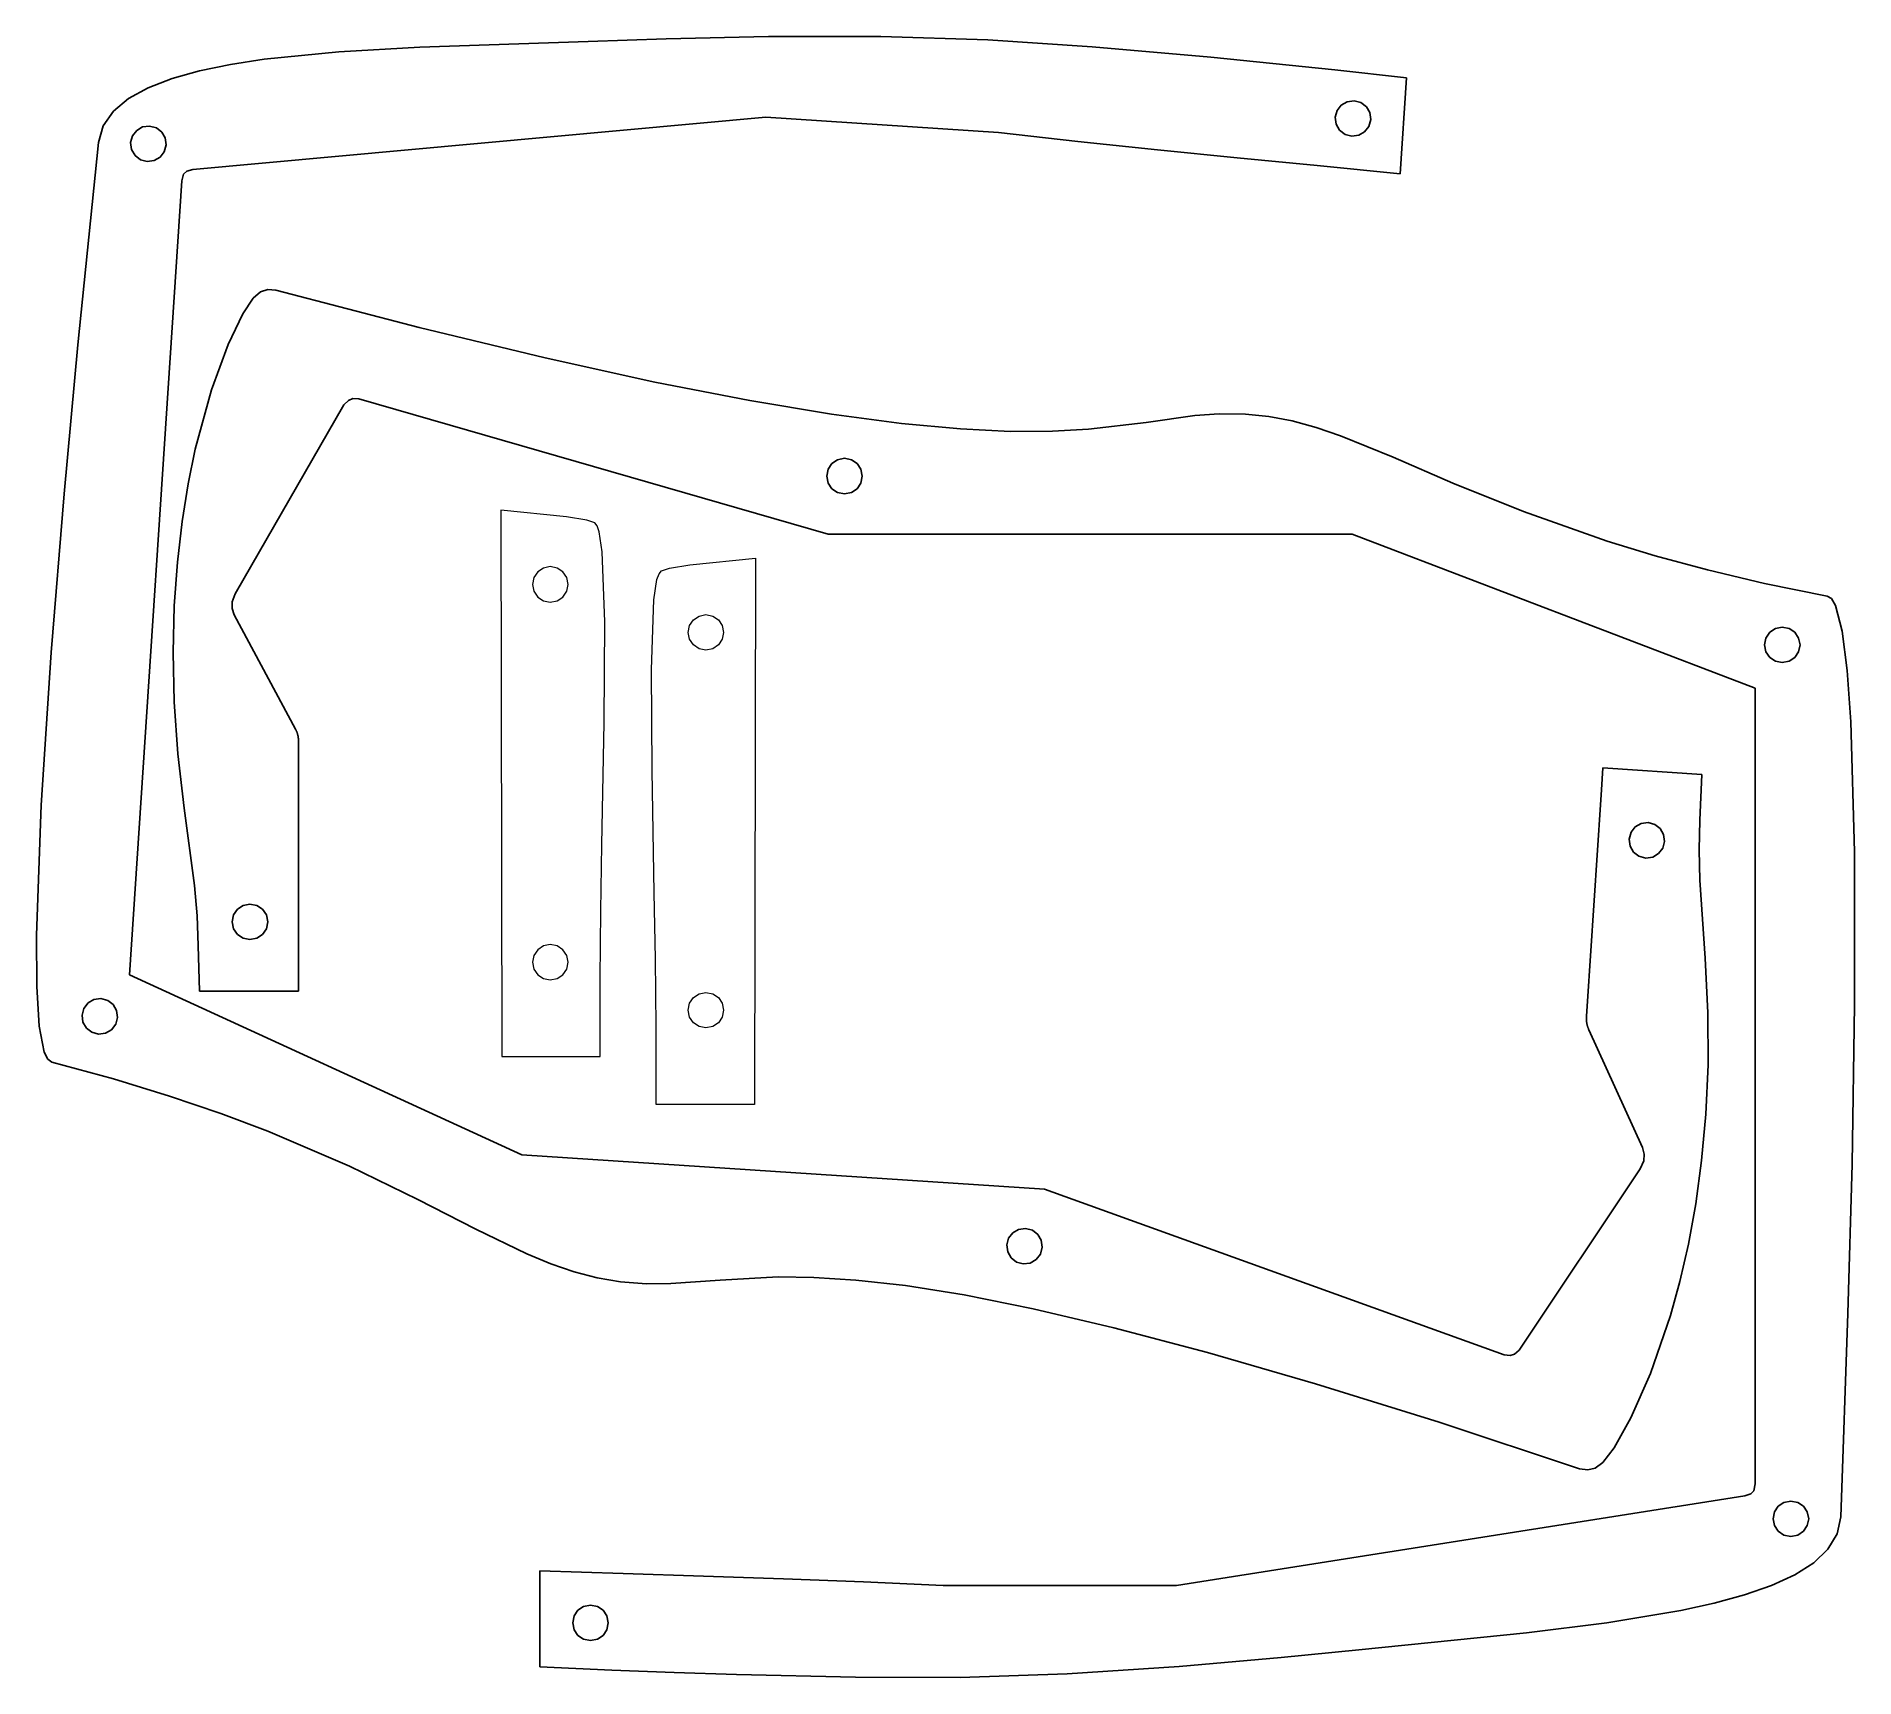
# Model space of a CAD drawing. Extents: x -227 to 340, y 12 to 493.
# Drawn here: x -30.2 to 141, y 12.5 to 167 of the extents above; entities that cross this region are included whole.
import ezdxf

# ---------------------------------------------------------------- set-up
doc = ezdxf.new("R2010")
doc.units = 0
doc.header["$MEASUREMENT"] = 0
doc.layers.get('0').update_dxf_attribs({"lineweight": 25, "true_color": 0xffffff})
doc.layers.add('Layer 1', color=7, linetype='BYLAYER', lineweight=5, true_color=0xffffff)

msp = doc.modelspace()

# ---------------------------------------------------------------- linework, layer by layer
for p, q in [((21.73, 166.55), (5.87, 165.99)), ((29.06, 166.8), (21.73, 166.55)), ((38.7, 167), (29.06, 166.8)), ((49.27, 167.02), (38.7, 167)), ((59.36, 166.71), (49.27, 167.02)), ((69.18, 166.03), (59.36, 166.71)), ((-8.79, 164.86), (-11.97, 164.37)), ((-1.77, 165.55), (-8.79, 164.86)), ((5.87, 165.99), (-1.77, 165.55)), ((80.35, 165.05), (69.18, 166.03)), ((86.19, 164.48), (80.35, 165.05)), ((92.05, 163.87), (86.19, 164.48)), ((-17.47, 163.06), (-19.71, 162.19)), ((-14.87, 163.78), (-17.47, 163.06)), ((-11.97, 164.37), (-14.87, 163.78)), ((98.78, 163.11), (92.05, 163.87)), ((92.05, 163.87), (92.05, 163.87)), ((98.2, 154.09), (98.78, 163.11)), ((-21.57, 161.17), (-22.99, 159.98)), ((-19.71, 162.19), (-21.57, 161.17)), ((-22.99, 159.98), (-23.95, 158.6)), ((-15.51, 154.48), (38.46, 159.4)), ((38.46, 159.4), (60.36, 157.96)), ((92.26, 160.04), (92.08, 159.4)), ((92.08, 159.4), (92.17, 158.74)), ((92.65, 160.55), (92.26, 160.04)), ((93.2, 160.87), (92.65, 160.55)), ((93.86, 160.96), (93.2, 160.87)), ((94.5, 160.78), (93.86, 160.96)), ((95.01, 160.39), (94.5, 160.78)), ((95.33, 159.84), (95.01, 160.39)), ((95.42, 159.18), (95.33, 159.84)), ((-23.95, 158.6), (-24.4, 157.02)), ((-21.2, 157.66), (-21.37, 157.02)), ((-20.8, 158.16), (-21.2, 157.66)), ((-20.25, 158.49), (-20.8, 158.16)), ((-19.59, 158.58), (-20.25, 158.49)), ((-18.95, 158.4), (-19.59, 158.58)), ((-18.44, 158.01), (-18.95, 158.4)), ((-18.12, 157.46), (-18.44, 158.01)), ((60.36, 157.96), (67.84, 157.12)), ((92.17, 158.74), (92.49, 158.18)), ((92.49, 158.18), (93, 157.79)), ((93, 157.79), (93.64, 157.62)), ((93.64, 157.62), (94.3, 157.71)), ((94.3, 157.71), (94.85, 158.03)), ((94.85, 158.03), (95.25, 158.54)), ((95.25, 158.54), (95.42, 159.18)), ((95.42, 159.18), (95.42, 159.18)), ((-24.4, 157.02), (-26.34, 137.97)), ((-21.37, 157.02), (-21.28, 156.36)), ((-21.28, 156.36), (-20.96, 155.8)), ((-18.6, 155.65), (-18.2, 156.16)), ((-18.2, 156.16), (-18.03, 156.8)), ((-18.03, 156.8), (-18.12, 157.46)), ((-18.03, 156.8), (-18.03, 156.8)), ((67.84, 157.12), (75.34, 156.34)), ((75.34, 156.34), (82.85, 155.59)), ((-20.96, 155.8), (-20.45, 155.41)), ((-20.45, 155.41), (-19.81, 155.24)), ((-19.81, 155.24), (-19.15, 155.32)), ((-19.15, 155.32), (-18.6, 155.65)), ((-16.39, 154.06), (-16.09, 154.32)), ((-16.09, 154.32), (-15.51, 154.48)), ((82.85, 155.59), (90.37, 154.85)), ((90.37, 154.85), (98.2, 154.09)), ((-21.48, 78.65), (-16.55, 153.41)), ((-16.55, 153.41), (-16.39, 154.06)), ((-9.82, 142.37), (-10.8, 140.91)), ((-9.15, 142.97), (-9.82, 142.37)), ((-8.45, 143.18), (-9.15, 142.97)), ((-7.69, 143.12), (-8.45, 143.18)), ((5.81, 139.61), (-7.69, 143.12)), ((-10.8, 140.91), (-12.19, 138.01)), ((17.67, 136.75), (5.81, 139.61)), ((-26.34, 137.97), (-27.63, 123.96)), ((-12.19, 138.01), (-13.76, 133.73)), ((28.01, 134.47), (17.67, 136.75)), ((-13.76, 133.73), (-15.28, 128.15)), ((36.96, 132.72), (28.01, 134.47)), ((-11.53, 114.54), (-1.28, 132.34)), ((-1.28, 132.34), (-0.86, 132.75)), ((-0.86, 132.75), (-0.45, 132.91)), ((-0.45, 132.91), (0.11, 132.88)), ((0.11, 132.88), (44.33, 120.14)), ((44.65, 131.45), (36.96, 132.72)), ((51.22, 130.58), (44.65, 131.45)), ((56.79, 130.06), (51.22, 130.58)), ((74.27, 130.67), (68.83, 130.02)), ((78.85, 131.31), (74.27, 130.67)), ((81.14, 131.47), (78.85, 131.31)), ((83.62, 131.46), (81.14, 131.47)), ((85.83, 131.24), (83.62, 131.46)), ((88.03, 130.81), (85.83, 131.24)), ((90.27, 130.19), (88.03, 130.81)), ((92.58, 129.4), (90.27, 130.19)), ((61.49, 129.83), (56.79, 130.06)), ((65.46, 129.84), (61.49, 129.83)), ((68.83, 130.02), (65.46, 129.84)), ((97.53, 127.39), (92.58, 129.4)), ((-15.28, 128.15), (-15.94, 124.89)), ((44.68, 126.8), (44.32, 126.27)), ((45.21, 127.16), (44.68, 126.8)), ((45.86, 127.29), (45.21, 127.16)), ((46.52, 127.16), (45.86, 127.29)), ((47.05, 126.8), (46.52, 127.16)), ((47.41, 126.27), (47.05, 126.8)), ((103.17, 124.96), (97.53, 127.39)), ((44.32, 126.27), (44.19, 125.62)), ((44.19, 125.62), (44.32, 124.96)), ((44.19, 125.62), (44.19, 125.62)), ((47.54, 125.62), (47.41, 126.27)), ((47.41, 124.96), (47.54, 125.62)), ((-27.63, 123.96), (-28.86, 109.01)), ((-15.94, 124.89), (-16.52, 121.34)), ((44.32, 124.96), (44.68, 124.43)), ((44.68, 124.43), (45.21, 124.07)), ((45.21, 124.07), (45.86, 123.94)), ((45.86, 123.94), (46.52, 124.07)), ((46.52, 124.07), (47.05, 124.43)), ((47.05, 124.43), (47.41, 124.96)), ((109.8, 122.27), (103.17, 124.96)), ((117.69, 119.49), (109.8, 122.27)), ((-16.52, 121.34), (-16.96, 117.51)), ((44.33, 120.14), (93.67, 120.14)), ((93.67, 120.14), (131.64, 105.64)), ((122.2, 118.12), (117.69, 119.49)), ((-16.96, 117.51), (-17.26, 113.39)), ((127.13, 116.78), (122.2, 118.12)), ((132.52, 115.51), (127.13, 116.78)), ((138.4, 114.32), (132.52, 115.51)), ((-17.26, 113.39), (-17.37, 109.01)), ((-11.82, 113.77), (-11.53, 114.54)), ((-11.82, 113.14), (-11.82, 113.77)), ((-11.63, 112.54), (-11.82, 113.14)), ((138.81, 114.08), (138.4, 114.32)), ((139.19, 113.43), (138.81, 114.08)), ((139.81, 111.02), (139.19, 113.43)), ((-5.83, 101.79), (-11.63, 112.54)), ((134.18, 111.4), (133.53, 111.26)), ((134.83, 111.26), (134.18, 111.4)), ((132.64, 110.37), (132.51, 109.72)), ((132.51, 109.72), (132.64, 109.07)), ((132.51, 109.72), (132.51, 109.72)), ((133, 110.91), (132.64, 110.37)), ((133.53, 111.26), (133, 110.91)), ((135.36, 110.91), (134.83, 111.26)), ((135.72, 110.37), (135.36, 110.91)), ((135.86, 109.72), (135.72, 110.37)), ((135.72, 109.07), (135.86, 109.72)), ((140.29, 107.31), (139.81, 111.02)), ((-28.86, 109.01), (-29.8, 94.64)), ((-17.37, 109.01), (-17.27, 104.37)), ((132.64, 109.07), (133, 108.54)), ((133, 108.54), (133.53, 108.18)), ((133.53, 108.18), (134.18, 108.05)), ((134.18, 108.05), (134.83, 108.18)), ((134.83, 108.18), (135.36, 108.54)), ((135.36, 108.54), (135.72, 109.07)), ((140.64, 102.48), (140.29, 107.31)), ((131.64, 105.64), (131.62, 30.73)), ((-17.27, 104.37), (-16.93, 99.48)), ((-5.82, 101.76), (-5.83, 101.79)), ((-5.8, 101.73), (-5.82, 101.76)), ((-5.79, 101.7), (-5.8, 101.73)), ((-5.78, 101.67), (-5.79, 101.7)), ((-5.77, 101.64), (-5.78, 101.67)), ((-5.76, 101.61), (-5.77, 101.64)), ((-5.74, 101.58), (-5.76, 101.61)), ((-5.73, 101.56), (-5.74, 101.58)), ((-5.72, 101.53), (-5.73, 101.56)), ((-5.71, 101.5), (-5.72, 101.53)), ((-5.7, 101.47), (-5.71, 101.5)), ((-5.69, 101.44), (-5.7, 101.47)), ((-5.68, 101.41), (-5.69, 101.44)), ((-5.67, 101.38), (-5.68, 101.41)), ((-5.66, 101.35), (-5.67, 101.38)), ((-5.65, 101.32), (-5.66, 101.35)), ((-5.64, 101.28), (-5.65, 101.32)), ((-5.63, 101.25), (-5.64, 101.28)), ((-5.62, 101.21), (-5.63, 101.25)), ((-5.61, 101.18), (-5.62, 101.21)), ((-5.6, 101.14), (-5.61, 101.18)), ((-5.6, 101.09), (-5.6, 101.14)), ((-5.59, 101.05), (-5.6, 101.09)), ((-5.58, 101), (-5.59, 101.05)), ((141, 90.24), (140.64, 102.48)), ((-16.93, 99.48), (-16.32, 94.35)), ((-5.58, 100.96), (-5.58, 101)), ((-5.57, 100.91), (-5.58, 100.96)), ((-5.57, 100.85), (-5.57, 100.91)), ((-5.56, 100.8), (-5.57, 100.85)), ((-5.56, 100.74), (-5.56, 100.8)), ((-5.56, 100.68), (-5.56, 100.74)), ((-5.56, 100.61), (-5.56, 100.68)), ((-5.55, 100.54), (-5.56, 100.61)), ((-5.55, 98.17), (-5.55, 100.54)), ((-5.55, 95.79), (-5.55, 98.17)), ((117.29, 98.14), (117.16, 96.09)), ((126.6, 97.53), (117.29, 98.14)), ((117.16, 96.09), (117, 93.72)), ((126.43, 93.23), (126.6, 97.53)), ((-29.8, 94.64), (-30.25, 82.4)), ((-16.32, 94.35), (-15.37, 87.06)), ((-5.55, 93.42), (-5.55, 95.79)), ((-5.55, 91.04), (-5.55, 93.42)), ((117, 93.72), (116.85, 91.35)), ((120.33, 92.58), (119.94, 92.08)), ((120.88, 92.91), (120.33, 92.58)), ((121.54, 92.99), (120.88, 92.91)), ((122.18, 92.82), (121.54, 92.99)), ((122.69, 92.43), (122.18, 92.82)), ((126.37, 90.43), (126.43, 93.23)), ((-5.55, 88.66), (-5.55, 91.04)), ((116.85, 91.35), (116.69, 88.98)), ((119.94, 92.08), (119.76, 91.43)), ((119.76, 91.43), (119.85, 90.78)), ((119.85, 90.78), (120.17, 90.22)), ((123.01, 91.87), (122.69, 92.43)), ((122.93, 90.57), (123.1, 91.21)), ((123.1, 91.21), (123.01, 91.87)), ((123.1, 91.21), (123.1, 91.21)), ((120.17, 90.22), (120.68, 89.83)), ((120.68, 89.83), (121.32, 89.65)), ((121.32, 89.65), (121.98, 89.74)), ((121.98, 89.74), (122.54, 90.07)), ((122.54, 90.07), (122.93, 90.57)), ((126.43, 87.57), (126.37, 90.43)), ((141, 75.84), (141, 90.24)), ((-5.55, 86.29), (-5.55, 88.66)), ((116.69, 88.98), (116.54, 86.61)), ((126.91, 80.23), (126.43, 87.57)), ((-15.37, 87.06), (-15.11, 84.21)), ((-5.55, 83.91), (-5.55, 86.29)), ((116.54, 86.61), (116.38, 84.24)), ((-15.11, 84.21), (-15, 81.41)), ((-11.67, 84.29), (-11.8, 83.64)), ((-11.31, 84.83), (-11.67, 84.29)), ((-10.78, 85.18), (-11.31, 84.83)), ((-10.13, 85.32), (-10.78, 85.18)), ((-9.48, 85.18), (-10.13, 85.32)), ((-8.95, 84.83), (-9.48, 85.18)), ((-8.59, 84.29), (-8.95, 84.83)), ((-8.46, 83.64), (-8.59, 84.29)), ((-5.55, 81.54), (-5.55, 83.91)), ((116.38, 84.24), (116.23, 81.87)), ((-30.25, 82.4), (-30.22, 77.55)), ((-11.8, 83.64), (-11.67, 82.99)), ((-11.8, 83.64), (-11.8, 83.64)), ((-11.67, 82.99), (-11.31, 82.46)), ((-11.31, 82.46), (-10.78, 82.1)), ((-9.48, 82.1), (-8.95, 82.46)), ((-8.95, 82.46), (-8.59, 82.99)), ((-8.59, 82.99), (-8.46, 83.64)), ((-15, 81.41), (-14.88, 77.11)), ((-10.78, 82.1), (-10.13, 81.97)), ((-10.13, 81.97), (-9.48, 82.1)), ((-5.55, 79.16), (-5.55, 81.54)), ((116.23, 81.87), (116.07, 79.5)), ((-5.55, 77.11), (-5.55, 79.16)), ((116.07, 79.5), (115.91, 77.13)), ((127.18, 75.08), (126.91, 80.23)), ((-30.22, 77.55), (-29.98, 73.82)), ((15.46, 61.7), (-21.48, 78.65)), ((-14.88, 77.11), (-5.55, 77.11)), ((115.91, 77.13), (115.76, 74.76)), ((-25.77, 75.5), (-25.95, 74.86)), ((-25.38, 76.01), (-25.77, 75.5)), ((-24.83, 76.33), (-25.38, 76.01)), ((-24.17, 76.42), (-24.83, 76.33)), ((-23.53, 76.24), (-24.17, 76.42)), ((-23.02, 75.85), (-23.53, 76.24)), ((-22.7, 75.3), (-23.02, 75.85)), ((140.75, 60.83), (141, 75.84)), ((-29.98, 73.82), (-29.51, 71.38)), ((-25.95, 74.86), (-25.86, 74.2)), ((-25.86, 74.2), (-25.54, 73.64)), ((-25.54, 73.64), (-25.03, 73.25)), ((-23.17, 73.49), (-22.78, 74)), ((-22.78, 74), (-22.61, 74.64)), ((-22.61, 74.64), (-22.7, 75.3)), ((-22.61, 74.64), (-22.61, 74.64)), ((115.76, 74.69), (115.75, 74.63)), ((115.75, 74.63), (115.75, 74.56)), ((115.75, 74.56), (115.75, 74.51)), ((115.75, 74.51), (115.75, 74.45)), ((115.75, 74.45), (115.75, 74.4)), ((115.75, 74.4), (115.75, 74.34)), ((115.75, 74.34), (115.76, 74.3)), ((115.76, 74.76), (115.76, 74.69)), ((115.76, 74.3), (115.76, 74.25)), ((115.76, 74.25), (115.76, 74.21)), ((115.76, 74.21), (115.77, 74.16)), ((115.77, 74.16), (115.77, 74.12)), ((115.77, 74.12), (115.78, 74.09)), ((115.78, 74.09), (115.79, 74.05)), ((115.79, 74.05), (115.79, 74.01)), ((115.79, 74.01), (115.8, 73.98)), ((115.8, 73.98), (115.81, 73.95)), ((115.81, 73.95), (115.82, 73.91)), ((115.82, 73.91), (115.82, 73.88)), ((115.82, 73.88), (115.83, 73.85)), ((115.83, 73.85), (115.84, 73.82)), ((115.84, 73.82), (115.85, 73.79)), ((115.85, 73.79), (115.86, 73.76)), ((115.86, 73.76), (115.87, 73.74)), ((115.87, 73.74), (115.88, 73.71)), ((115.88, 73.71), (115.89, 73.68)), ((115.89, 73.68), (115.9, 73.65)), ((115.9, 73.65), (115.91, 73.62)), ((127.19, 70.17), (127.18, 75.08)), ((-25.03, 73.25), (-24.39, 73.08)), ((-24.39, 73.08), (-23.73, 73.17)), ((-23.73, 73.17), (-23.17, 73.49)), ((115.91, 73.62), (115.92, 73.59)), ((115.92, 73.59), (115.93, 73.56)), ((115.93, 73.56), (115.94, 73.53)), ((115.94, 73.53), (115.95, 73.49)), ((115.95, 73.49), (121.03, 62.39)), ((-29.51, 71.38), (-29.18, 70.71)), ((-29.18, 70.71), (-28.79, 70.43)), ((-28.79, 70.43), (-22.99, 68.86)), ((-22.99, 68.86), (-17.7, 67.24)), ((126.99, 65.54), (127.19, 70.17)), ((-17.7, 67.24), (-12.87, 65.59)), ((-12.87, 65.59), (-8.46, 63.92)), ((126.59, 61.17), (126.99, 65.54)), ((-8.46, 63.92), (-0.77, 60.63)), ((64.7, 58.47), (15.46, 61.7)), ((121.03, 62.39), (121.19, 61.78)), ((121.19, 61.78), (121.14, 61.15)), ((-0.77, 60.63), (5.67, 57.51)), ((120.8, 60.4), (109.41, 43.31)), ((121.14, 61.15), (120.8, 60.4)), ((126.03, 57.09), (126.59, 61.17)), ((140.37, 46.76), (140.75, 60.83)), ((107.99, 42.86), (64.7, 58.47)), ((5.67, 57.51), (11.14, 54.71)), ((125.34, 53.29), (126.03, 57.09)), ((11.14, 54.71), (15.95, 52.39)), ((61.31, 53.86), (61.14, 53.22)), ((61.14, 53.22), (61.23, 52.56)), ((61.71, 54.36), (61.31, 53.86)), ((62.26, 54.69), (61.71, 54.36)), ((62.92, 54.78), (62.26, 54.69)), ((63.56, 54.6), (62.92, 54.78)), ((64.07, 54.21), (63.56, 54.6)), ((64.39, 53.66), (64.07, 54.21)), ((64.48, 53), (64.39, 53.66)), ((124.53, 49.78), (125.34, 53.29)), ((15.95, 52.39), (18.2, 51.45)), ((18.2, 51.45), (20.39, 50.68)), ((61.23, 52.56), (61.55, 52)), ((61.55, 52), (62.06, 51.61)), ((62.06, 51.61), (62.7, 51.44)), ((62.7, 51.44), (63.36, 51.52)), ((63.36, 51.52), (63.91, 51.85)), ((63.91, 51.85), (64.31, 52.36)), ((64.31, 52.36), (64.48, 53)), ((64.48, 53), (64.48, 53)), ((20.39, 50.68), (22.56, 50.11)), ((22.56, 50.11), (24.76, 49.75)), ((24.76, 49.75), (27.22, 49.57)), ((29.52, 49.59), (34.14, 49.92)), ((34.14, 49.92), (39.6, 50.21)), ((39.6, 50.21), (42.97, 50.17)), ((42.97, 50.17), (46.94, 49.92)), ((46.94, 49.92), (51.62, 49.39)), ((123.65, 46.58), (124.53, 49.78)), ((27.22, 49.57), (29.52, 49.59)), ((51.62, 49.39), (57.14, 48.51)), ((57.14, 48.51), (63.64, 47.21)), ((63.64, 47.21), (71.23, 45.43)), ((121.77, 41.11), (123.65, 46.58)), ((139.69, 27.63), (140.37, 46.76)), ((71.23, 45.43), (80.05, 43.1)), ((80.05, 43.1), (90.22, 40.15)), ((108.54, 42.8), (107.99, 42.86)), ((108.96, 42.93), (108.54, 42.8)), ((109.41, 43.31), (108.96, 42.93)), ((119.93, 36.94), (121.77, 41.11)), ((90.22, 40.15), (101.86, 36.52)), ((101.86, 36.52), (115.1, 32.13)), ((118.35, 34.13), (119.93, 36.94)), ((116.57, 32.19), (117.28, 32.74)), ((117.28, 32.74), (118.35, 34.13)), ((115.1, 32.13), (115.86, 32.03)), ((115.86, 32.03), (116.57, 32.19)), ((130.65, 29.59), (77.12, 21.14)), ((131.22, 29.79), (130.65, 29.59)), ((131.5, 30.07), (131.22, 29.79)), ((131.62, 30.73), (131.5, 30.07)), ((134.99, 29.11), (134.34, 28.98)), ((135.64, 28.98), (134.99, 29.11)), ((133.45, 28.09), (133.32, 27.44)), ((133.32, 27.44), (133.45, 26.79)), ((133.32, 27.44), (133.32, 27.44)), ((133.81, 28.62), (133.45, 28.09)), ((134.34, 28.98), (133.81, 28.62)), ((136.18, 28.62), (135.64, 28.98)), ((136.53, 28.09), (136.18, 28.62)), ((136.67, 27.44), (136.53, 28.09)), ((136.53, 26.79), (136.67, 27.44)), ((139.34, 26.02), (139.69, 27.63)), ((133.45, 26.79), (133.81, 26.26)), ((133.81, 26.26), (134.34, 25.9)), ((134.34, 25.9), (134.99, 25.77)), ((134.99, 25.77), (135.64, 25.9)), ((135.64, 25.9), (136.18, 26.26)), ((136.18, 26.26), (136.53, 26.79)), ((138.48, 24.59), (139.34, 26.02)), ((137.14, 23.3), (138.48, 24.59)), ((25.03, 22.29), (17.16, 22.53)), ((17.16, 22.53), (17.17, 13.49)), ((32.57, 22.04), (25.03, 22.29)), ((135.35, 22.16), (137.14, 23.3)), ((40.12, 21.78), (32.57, 22.04)), ((47.65, 21.49), (40.12, 21.78)), ((55.17, 21.14), (47.65, 21.49)), ((77.12, 21.14), (55.17, 21.14)), ((130.62, 20.27), (133.17, 21.16)), ((133.17, 21.16), (135.35, 22.16)), ((21.29, 19.18), (20.76, 18.82)), ((21.94, 19.31), (21.29, 19.18)), ((22.59, 19.18), (21.94, 19.31)), ((23.12, 18.82), (22.59, 19.18)), ((124.62, 18.79), (127.76, 19.48)), ((127.76, 19.48), (130.62, 20.27)), ((20.4, 18.29), (20.27, 17.64)), ((20.27, 17.64), (20.4, 16.98)), ((20.27, 17.64), (20.27, 17.64)), ((20.76, 18.82), (20.4, 18.29)), ((23.48, 18.29), (23.12, 18.82)), ((23.61, 17.64), (23.48, 18.29)), ((23.48, 16.98), (23.61, 17.64)), ((110.08, 16.71), (117.66, 17.64)), ((117.66, 17.64), (124.62, 18.79)), ((20.4, 16.98), (20.76, 16.45)), ((20.76, 16.45), (21.29, 16.09)), ((21.29, 16.09), (21.94, 15.96)), ((21.94, 15.96), (22.59, 16.09)), ((22.59, 16.09), (23.12, 16.45)), ((23.12, 16.45), (23.48, 16.98)), ((94.29, 15.11), (110.08, 16.71)), ((77.37, 13.54), (86.99, 14.38)), ((86.99, 14.38), (94.29, 15.11)), ((17.17, 13.49), (23.94, 13.17)), ((23.94, 13.17), (29.83, 12.95)), ((23.94, 13.17), (23.94, 13.17)), ((29.83, 12.95), (35.69, 12.76)), ((35.69, 12.76), (46.9, 12.51)), ((46.9, 12.51), (56.74, 12.48)), ((56.74, 12.48), (66.83, 12.83)), ((66.83, 12.83), (77.37, 13.54))]:
    msp.add_line(p, q)
at = {"layer": 'Layer 1'}
for p, q in [((19.69, 121.78), (13.49, 122.41)), ((13.49, 122.41), (13.58, 70.98)), ((21.59, 121.47), (19.69, 121.78)), ((22.34, 121.22), (21.59, 121.47)), ((22.57, 120.94), (22.34, 121.22)), ((22.76, 120.38), (22.57, 120.94)), ((23.05, 118.47), (22.76, 120.38)), ((23.29, 111.9), (23.05, 118.47)), ((16.97, 116.6), (16.61, 116.07)), ((17.5, 116.96), (16.97, 116.6)), ((18.15, 117.09), (17.5, 116.96)), ((18.8, 116.96), (18.15, 117.09)), ((19.34, 116.6), (18.8, 116.96)), ((19.7, 116.07), (19.34, 116.6)), ((28.4, 116.42), (28.63, 116.7)), ((28.63, 116.7), (29.37, 116.96)), ((29.37, 116.96), (31.28, 117.26)), ((31.28, 117.26), (37.47, 117.9)), ((37.47, 117.9), (37.39, 66.46)), ((16.61, 116.07), (16.48, 115.42)), ((16.48, 115.42), (16.61, 114.77)), ((16.61, 114.77), (16.97, 114.23)), ((19.34, 114.23), (19.7, 114.77)), ((19.83, 115.42), (19.7, 116.07)), ((19.7, 114.77), (19.83, 115.42)), ((19.83, 115.42), (19.83, 115.42)), ((27.91, 113.96), (28.2, 115.87)), ((28.2, 115.87), (28.4, 116.42)), ((16.97, 114.23), (17.5, 113.87)), ((17.5, 113.87), (18.15, 113.74)), ((18.15, 113.74), (18.8, 113.87)), ((18.8, 113.87), (19.34, 114.23)), ((27.68, 107.39), (27.91, 113.96)), ((23.22, 102.4), (23.29, 111.9)), ((31.14, 110.9), (31.27, 111.55)), ((31.27, 111.55), (31.63, 112.08)), ((31.63, 112.08), (32.16, 112.44)), ((32.16, 112.44), (32.81, 112.58)), ((32.81, 112.58), (33.46, 112.44)), ((33.46, 112.44), (33.99, 112.08)), ((33.99, 112.08), (34.35, 111.55)), ((34.35, 111.55), (34.48, 110.9)), ((31.27, 110.25), (31.14, 110.9)), ((31.14, 110.9), (31.14, 110.9)), ((31.63, 109.72), (31.27, 110.25)), ((32.16, 109.36), (31.63, 109.72)), ((33.99, 109.72), (33.46, 109.36)), ((34.35, 110.25), (33.99, 109.72)), ((34.48, 110.9), (34.35, 110.25)), ((32.81, 109.23), (32.16, 109.36)), ((33.46, 109.36), (32.81, 109.23)), ((27.75, 97.89), (27.68, 107.39)), ((23.02, 90.89), (23.22, 102.4)), ((27.95, 86.38), (27.75, 97.89)), ((22.92, 84.67), (23.02, 90.89)), ((28.05, 80.15), (27.95, 86.38)), ((22.85, 78.28), (22.92, 84.67)), ((16.61, 80.49), (16.48, 79.84)), ((16.97, 81.02), (16.61, 80.49)), ((17.5, 81.38), (16.97, 81.02)), ((18.15, 81.51), (17.5, 81.38)), ((18.8, 81.38), (18.15, 81.51)), ((19.34, 81.02), (18.8, 81.38)), ((19.7, 80.49), (19.34, 81.02)), ((19.83, 79.84), (19.7, 80.49)), ((16.48, 79.84), (16.61, 79.19)), ((16.61, 79.19), (16.97, 78.66)), ((19.34, 78.66), (19.7, 79.19)), ((19.7, 79.19), (19.83, 79.84)), ((19.83, 79.84), (19.83, 79.84)), ((28.11, 73.76), (28.05, 80.15)), ((16.97, 78.66), (17.5, 78.3)), ((17.5, 78.3), (18.15, 78.17)), ((18.15, 78.17), (18.8, 78.3)), ((18.8, 78.3), (19.34, 78.66)), ((22.85, 70.98), (22.85, 78.28)), ((31.14, 75.33), (31.27, 75.98)), ((31.27, 75.98), (31.63, 76.51)), ((31.63, 76.51), (32.16, 76.87)), ((32.16, 76.87), (32.81, 77)), ((32.81, 77), (33.46, 76.87)), ((33.46, 76.87), (33.99, 76.51)), ((33.99, 76.51), (34.35, 75.98)), ((34.35, 75.98), (34.48, 75.33)), ((28.11, 66.46), (28.11, 73.76)), ((31.27, 74.67), (31.14, 75.33)), ((31.14, 75.33), (31.14, 75.33)), ((31.63, 74.14), (31.27, 74.67)), ((32.16, 73.78), (31.63, 74.14)), ((32.81, 73.65), (32.16, 73.78)), ((33.46, 73.78), (32.81, 73.65)), ((33.99, 74.14), (33.46, 73.78)), ((34.35, 74.67), (33.99, 74.14)), ((34.48, 75.33), (34.35, 74.67)), ((13.58, 70.98), (22.85, 70.98)), ((37.39, 66.46), (28.11, 66.46))]:
    msp.add_line(p, q, dxfattribs=at)

doc.saveas('drawing.dxf')
